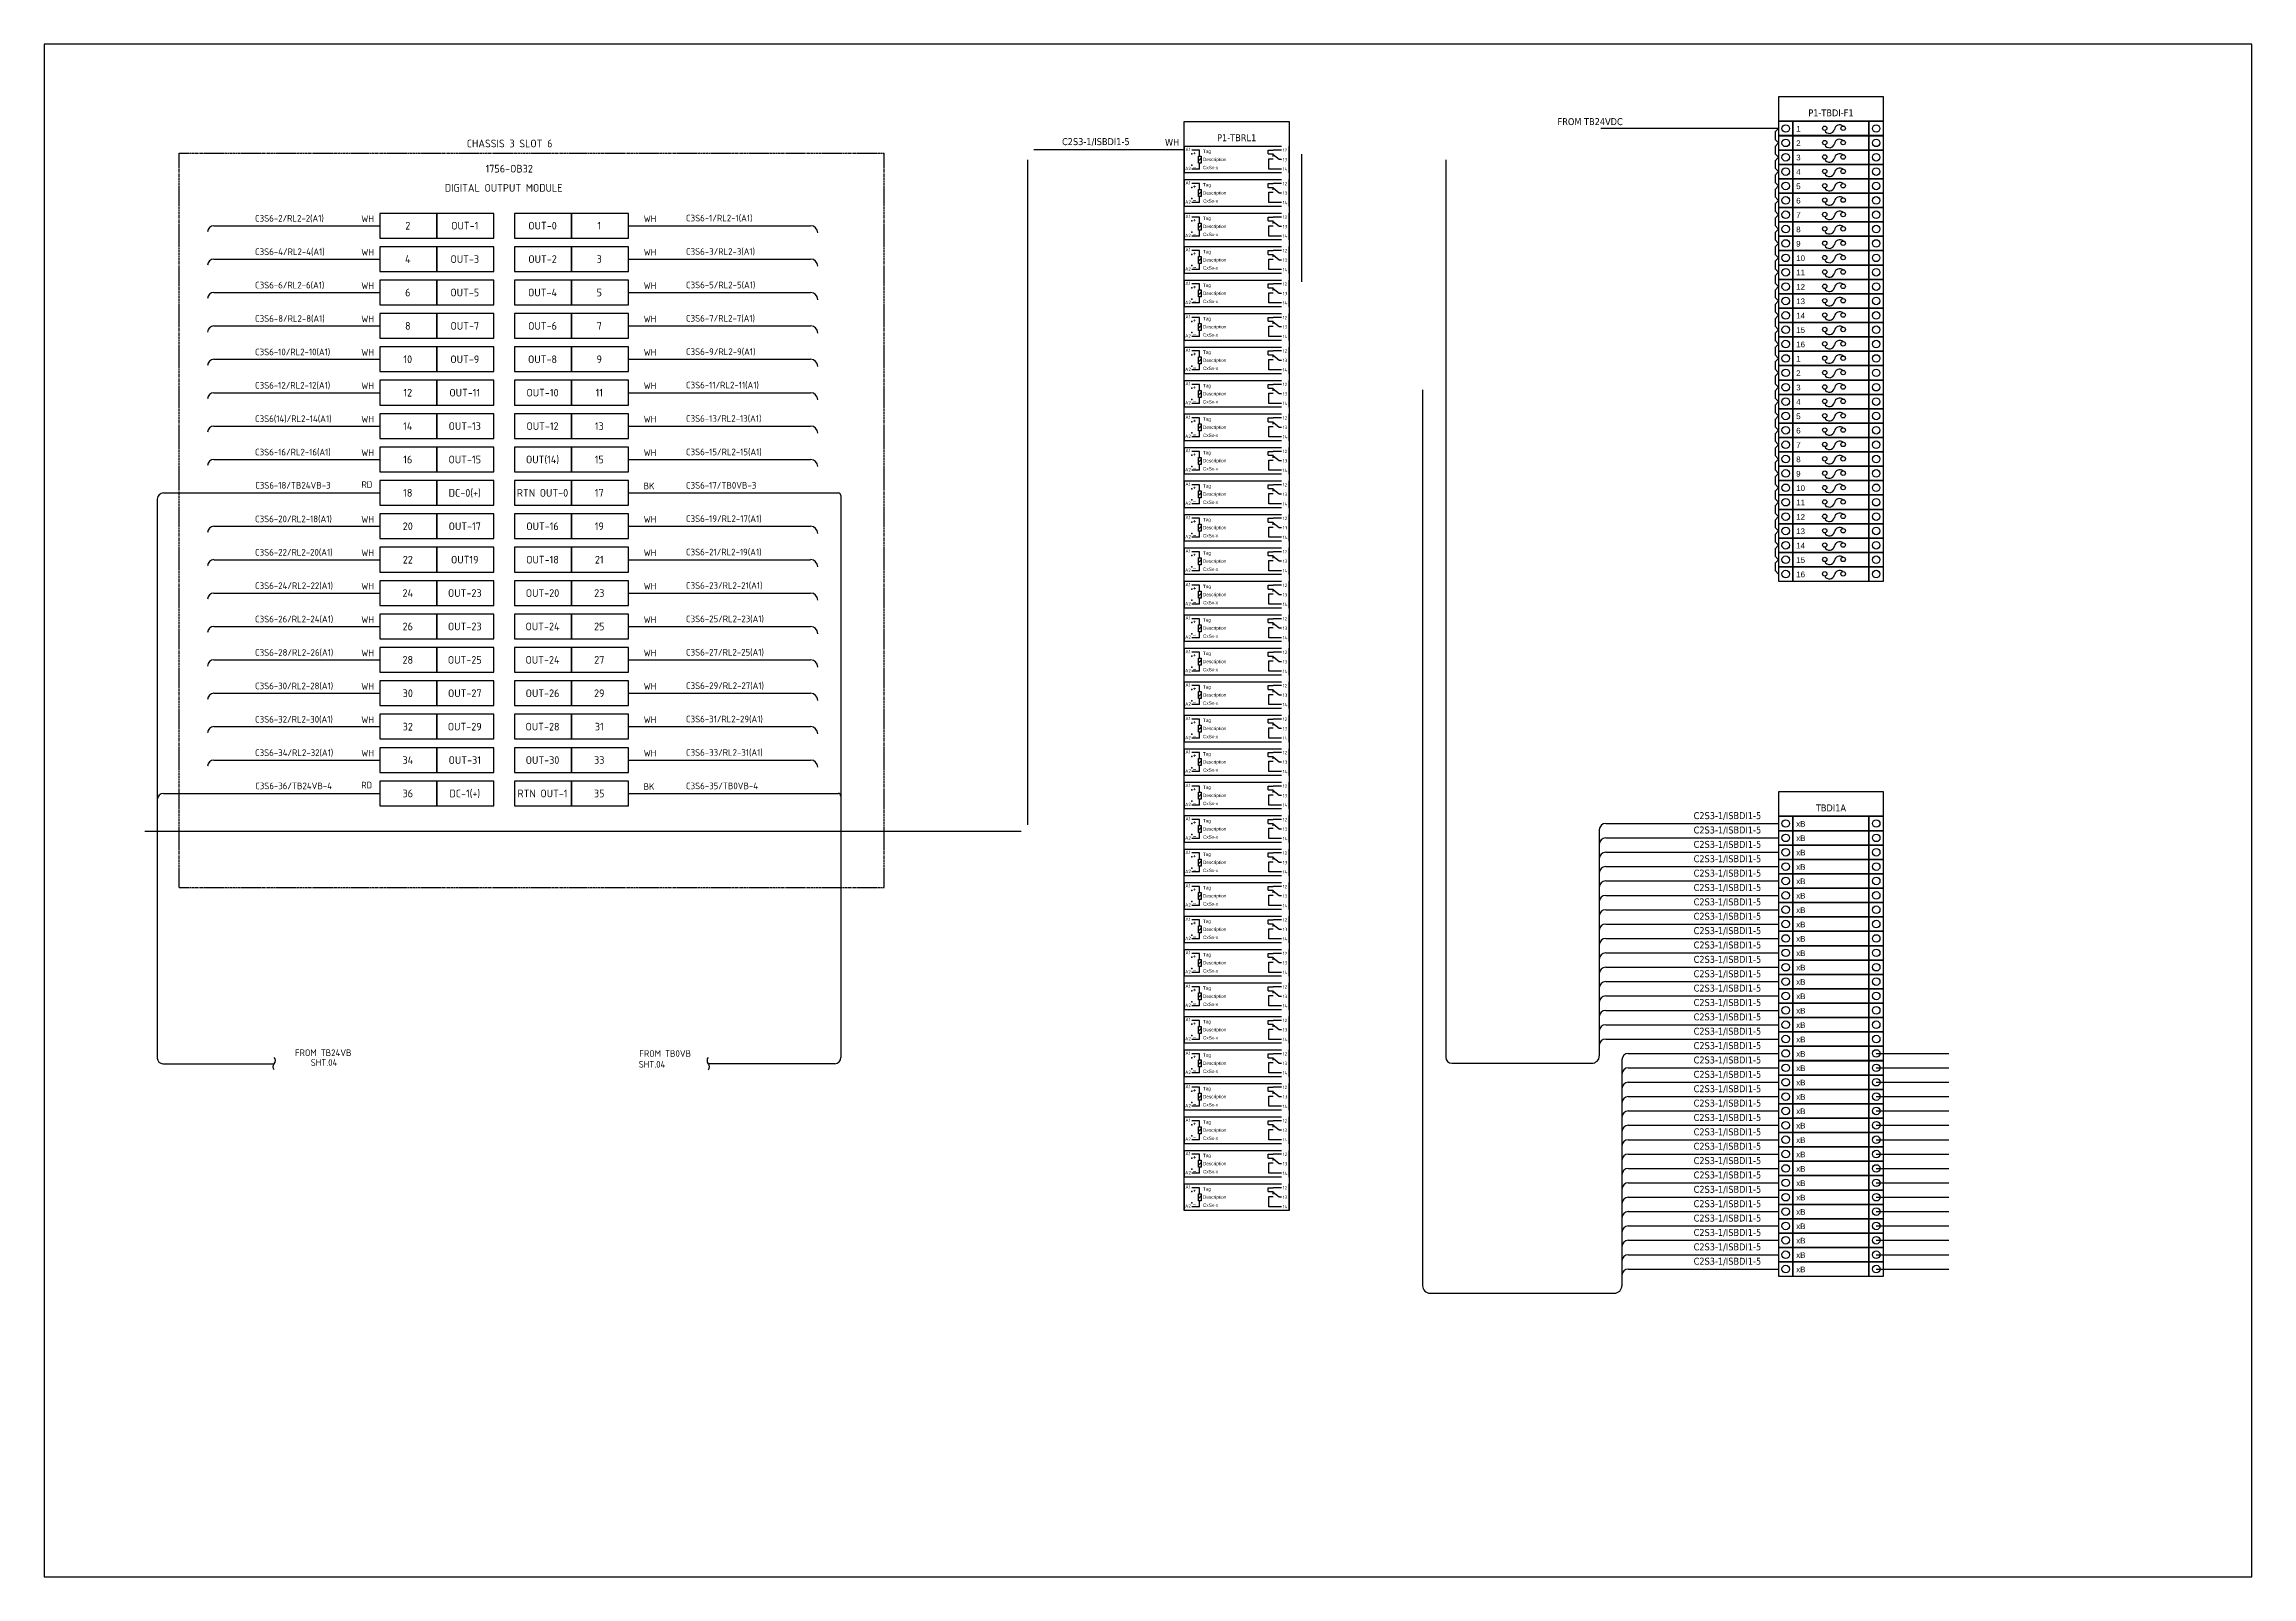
# Model space of a CAD drawing. Header units: millimetres. Extents: x 0 to 98890, y 0 to 68687.
import ezdxf
from ezdxf.enums import TextEntityAlignment as Align

# ---------------------------------------------------------------- set-up
doc = ezdxf.new("R2010")
doc.units = ezdxf.units.MM
doc.linetypes.add('PHANTOM2', pattern=[1.25, 0.625, -0.125, 0.125, -0.125, 0.125, -0.125])
for name, color, linetype, lineweight in [('ASHADE', 7, 'Continuous', 25), ('IE-EQUIP', 253, 'Continuous', 25), ('IE-WIRE', 7, 'Continuous', 25), ('power', 7, 'Continuous', 25)]:
    doc.layers.add(name, color=color, linetype=linetype, lineweight=lineweight)
doc.styles.add('ISO3098B', font='ISO3098B.shx')
doc.styles.get("Standard").update_dxf_attribs({"font": 'arial.ttf'})
doc.styles.add('Tahoma', font='')
doc.styles.get('Tahoma').set_extended_font_data('Tahoma')

# ---------------------------------------------------------------- blocks, each defined once
blk = doc.blocks.new('xTermFuse')
at = {"color": 1, "ltscale": 25.4}
for points in [[(75215, 32869), (75752, 32869), (75752, 33406), (75215, 33406)], [(75752, 32869), (78593, 32869), (78593, 33406), (75752, 33406)], [(78593, 32869), (79130, 32869), (79130, 33406), (78593, 33406)]]:
    blk.add_lwpolyline(points, close=True, dxfattribs=at)
for centre in [(75483, 33137), (78861, 33137)]:
    blk.add_circle(centre, 141, dxfattribs=at)
at = {"layer": 'power', "color": 1, "ltscale": 25.4}
for centre in [(76941, 33146), (76941, 33146), (77629, 33146), (77629, 33146)]:
    blk.add_circle(centre, 82.2, dxfattribs=at)
for centre, radius, start, end in [((77117, 33150), 196, 206.16337, 346.03827), ((77504, 33072), 199, 51.13092, 171.32538), ((77504, 33072), 199, 51.13092, 171.32538)]:
    blk.add_arc(centre, radius, start, end, dxfattribs=at)
blk.add_attdef('TERMINAL_A', (75876, 33019), '', height=212)
blk = doc.blocks.new('xTermSingleLayer')
at = {"color": 7, "ltscale": 25.4}
for points in [[(0, -537), (537, -537), (537, 0), (0, 0)], [(537, -537), (3378, -537), (3378, 0), (537, 0)], [(3378, -537), (3915, -537), (3915, 0), (3378, 0)]]:
    blk.add_lwpolyline(points, close=True, dxfattribs=at)
for centre in [(268, -268), (3647, -268)]:
    blk.add_circle(centre, 141, dxfattribs=at)
blk.add_attdef('TERMINAL_B', (661, -387), '', height=212)
blk = doc.blocks.new('xTBL_Relay')
at = {"color": 1}
for p, q in [((0, 1201), (4352, 1201)), ((0, 1201), (0, 0)), ((689, 1026), (345, 1026)), ((689, 757), (689, 1026)), ((3760, 853), (3760, 1026)), ((3760, 1026), (3982, 1026)), ((4352, 1026), (3982, 1026)), ((4698, 0), (4698, 1201)), ((4698, 0), (4698, 1201)), ((689, 175), (345, 175)), ((759, 657), (645, 543)), ((689, 175), (689, 443)), ((3760, 853), (3982, 853)), ((3795, 175), (3795, 634)), ((3795, 634), (3982, 634)), ((4352, 175), (3795, 175)), ((3982, 739), (3982, 853)), ((4250, 600), (3982, 814)), ((4352, 600), (4250, 600)), ((4352, 0), (0, 0))]:
    blk.add_line(p, q, dxfattribs=at)
blk.add_lwpolyline([(645, 443), (645, 757), (759, 757), (759, 443)], close=True, dxfattribs=at)
for p in [(345, 851), (345, 350), (4698, 775), (4698, 425)]:
    blk.add_point(p, dxfattribs=at)
at = {"color": 1, "style": 'ISO3098B'}
for s, height, p in [('A1', 150, (168, 1053)), ('12', 150, (4514, 1023)), ('A2', 150, (168, 202)), ('+', 228, (465, 912)), ('+', 228, (465, 912)), ('-', 228, (465, 283)), ('14', 150, (4514, 172)), ('13', 150, (4514, 598))]:
    blk.add_text(s, height=height, dxfattribs=at).set_placement(p, align=Align.MIDDLE)
for tag, p in [('TAG', (838, 895)), ('Description', (838, 532)), ('PLC_POINT', (838, 170))]:
    blk.add_attdef(tag, p, '', height=150)
blk = doc.blocks.new('*U69')
blk.add_blockref('xTBL_Relay', (-2349, -600)).add_auto_attribs({'TAG': 'Tag', 'Description': 'Description', 'PLC_POINT': 'CxSx-x'})
blk = doc.blocks.new('*U70')
at = {"color": 0, "linetype": 'ByBlock', "lineweight": -2, "transparency": 16777216}
for p in [(0, 0), (0, -1500), (0, -3000), (0, -4500), (0, -6000), (0, -7500), (0, -9000), (0, -10500), (0, -12000), (0, -13500), (0, -15000), (0, -16500), (0, -18000), (0, -19500), (0, -21000), (0, -22500), (0, -24000), (0, -25500), (0, -27000), (0, -28500), (0, -30000), (0, -31500), (0, -33000), (0, -34500), (0, -36000), (0, -37500), (0, -39000), (0, -40500), (0, -42000), (0, -43500), (0, -45000), (0, -46500)]:
    blk.add_blockref('*U69', p, dxfattribs=at)

msp = doc.modelspace()

# ---------------------------------------------------------------- linework, layer by layer
at = {"color": 1}
for p, q in [((77687, 64907), (69722, 64907)), ((77687, 64907), (77531, 64751)), ((77531, 64751), (77531, 64420)), ((77687, 64263), (77531, 64420)), ((77687, 64263), (77531, 64107)), ((77531, 64107), (77531, 63776)), ((77687, 63619), (77531, 63776)), ((77687, 63619), (77531, 63462)), ((77531, 63462), (77531, 63131)), ((77687, 62975), (77531, 63131)), ((77687, 62975), (77531, 62818)), ((77531, 62818), (77531, 62487)), ((77687, 62331), (77531, 62487)), ((77687, 62331), (77531, 62174)), ((77531, 62174), (77531, 61843)), ((77687, 61687), (77531, 61843)), ((77687, 61687), (77531, 61530)), ((77531, 61530), (77531, 61199)), ((77687, 61043), (77531, 61199)), ((77687, 61043), (77531, 60886)), ((77531, 60886), (77531, 60555)), ((77687, 60398), (77531, 60555)), ((77687, 60398), (77531, 60242)), ((77531, 60242), (77531, 59911)), ((77687, 59754), (77531, 59911)), ((77687, 59754), (77531, 59598)), ((77531, 59598), (77531, 59267)), ((77687, 59110), (77531, 59267)), ((77687, 59110), (77531, 58954)), ((77531, 58954), (77531, 58623)), ((77687, 58466), (77531, 58623)), ((77687, 58466), (77531, 58310)), ((77531, 58310), (77531, 57978)), ((77687, 57822), (77531, 57978)), ((77687, 57822), (77531, 57665)), ((77531, 57665), (77531, 57334)), ((77687, 57178), (77531, 57334)), ((77687, 57178), (77531, 57021)), ((77531, 57021), (77531, 56690)), ((77687, 56534), (77531, 56690)), ((77687, 56534), (77531, 56377)), ((77531, 56377), (77531, 56046)), ((77687, 55890), (77531, 56046)), ((77687, 55890), (77531, 55733)), ((77531, 55733), (77531, 55402)), ((77687, 55245), (77531, 55402)), ((77687, 55245), (77531, 55089)), ((77531, 55089), (77531, 54758)), ((77687, 54601), (77531, 54758)), ((77687, 54601), (77531, 54445)), ((77531, 54445), (77531, 54114)), ((77687, 53957), (77531, 54114)), ((77687, 53957), (77531, 53801)), ((77531, 53801), (77531, 53470)), ((77687, 53313), (77531, 53470)), ((77687, 53313), (77531, 53157)), ((77531, 53157), (77531, 52826)), ((77687, 52669), (77531, 52826)), ((77687, 52669), (77531, 52512)), ((77531, 52512), (77531, 52181)), ((77687, 52025), (77531, 52181)), ((77687, 52025), (77531, 51868)), ((77531, 51868), (77531, 51537)), ((77687, 51381), (77531, 51537)), ((77687, 51381), (77531, 51224)), ((77531, 51224), (77531, 50893)), ((77687, 50737), (77531, 50893)), ((77687, 50737), (77531, 50580)), ((77531, 50580), (77531, 50249)), ((77687, 50093), (77531, 50249)), ((77687, 50093), (77531, 49936)), ((77531, 49936), (77531, 49605)), ((77687, 49448), (77531, 49605)), ((77687, 49448), (77531, 49292)), ((5344, 48578), (15037, 48578)), ((77531, 49292), (77531, 48961)), ((77687, 48804), (77531, 48961)), ((77687, 48804), (77531, 48648)), ((77531, 48648), (77531, 48317)), ((5067, 48301), (5067, 23247)), ((77687, 48160), (77531, 48317)), ((77687, 48160), (77531, 48004)), ((77531, 48004), (77531, 47673)), ((77687, 47516), (77531, 47673)), ((77687, 47516), (77531, 47360)), ((77531, 47360), (77531, 47028)), ((77687, 46872), (77531, 47028)), ((77687, 46872), (77531, 46715)), ((77531, 46715), (77531, 46384)), ((77687, 46228), (77531, 46384)), ((77687, 46228), (77531, 46071)), ((77531, 46071), (77531, 45740)), ((77687, 45584), (77531, 45740)), ((77687, 45584), (77531, 45427)), ((77531, 45427), (77531, 45096)), ((77687, 44940), (77531, 45096)), ((5344, 35108), (15037, 35108)), ((5317, 22997), (10309, 22997))]:
    msp.add_line(p, q, dxfattribs=at)
for p, q in [((56327, 63763), (56327, 58040)), ((82063, 23455), (85324, 23455)), ((82063, 22811), (85324, 22811)), ((82063, 22167), (85324, 22167)), ((82063, 21523), (85324, 21523)), ((82063, 20879), (85324, 20879)), ((82063, 20235), (85324, 20235)), ((82063, 19591), (85324, 19591)), ((82063, 18946), (85324, 18946)), ((82063, 18302), (85324, 18302)), ((82063, 17658), (85324, 17658)), ((82063, 17014), (85324, 17014)), ((82063, 16370), (85324, 16370)), ((82063, 15726), (85324, 15726)), ((82063, 15082), (85324, 15082)), ((82063, 14438), (85324, 14438)), ((82063, 13794), (85324, 13794))]:
    msp.add_line(p, q)
at = {"color": 4}
for p, q in [((7601, 60551), (15037, 60551)), ((26177, 60551), (34329, 60551)), ((7601, 59054), (15037, 59054)), ((26177, 59054), (34329, 59055)), ((7601, 57558), (15037, 57558)), ((26177, 57558), (34329, 57558)), ((7601, 56061), (15037, 56061)), ((26177, 56061), (34329, 56061)), ((7601, 54564), (15037, 54564)), ((26177, 54564), (34329, 54565)), ((7601, 53068), (15037, 53068)), ((26177, 53068), (34329, 53068)), ((7601, 51571), (15037, 51571)), ((26177, 51571), (34329, 51571)), ((7601, 50074), (15037, 50074)), ((26177, 50074), (34329, 50075)), ((7601, 47081), (15037, 47081)), ((26177, 47081), (34329, 47081)), ((7601, 45584), (15037, 45584)), ((26177, 45584), (34329, 45584)), ((7601, 44088), (15037, 44088)), ((26177, 44088), (34329, 44088)), ((7601, 42591), (15037, 42591)), ((26177, 42591), (34330, 42591)), ((7601, 41094), (15037, 41094)), ((26177, 41094), (34330, 41094)), ((7601, 39598), (15037, 39598)), ((26177, 39598), (34330, 39598)), ((7601, 38101), (15037, 38101)), ((26177, 38101), (34330, 38101)), ((7601, 36604), (15037, 36604)), ((26177, 36604), (34330, 36604))]:
    msp.add_line(p, q, dxfattribs=at)
at = {"color": 0}
for p, q in [((26177, 48578), (35563, 48578)), ((35688, 48453), (35688, 23274)), ((26177, 35108), (35563, 35108)), ((35412, 22997), (29756, 22997))]:
    msp.add_line(p, q, dxfattribs=at)
msp.add_lwpolyline([(0, 0), (98890, 0), (98890, 68687), (0, 68687)], close=True)
at = {"color": 4, "ltscale": 25.4}
for points in [[(77687, 65229), (82385, 65229), (82385, 66330), (77687, 66330)], [(77687, 34083), (82385, 34083), (82385, 35184), (77687, 35184)]]:
    msp.add_lwpolyline(points, close=True, dxfattribs=at)
at = {"color": 4}
msp.add_lwpolyline([(51068, 65214), (55766, 65214), (55766, 16413), (51068, 16413)], close=True, dxfattribs=at)
at = {"color": 1}
msp.add_lwpolyline([(10309, 22720, -0.351), (10309, 22997, 0.351), (10309, 23275, -2.081666)], format="xyb", dxfattribs=at)
at = {"color": 0}
msp.add_lwpolyline([(29756, 22720, 0.351), (29756, 22997, -0.351), (29756, 23275, 2.081666)], format="xyb", dxfattribs=at)
at = {"color": 4}
for centre, radius, start, end in [((7601, 60274), 277, 90, 180), ((34329, 60228), 323, 0, 90), ((7601, 58778), 277, 90, 180), ((34329, 58732), 323, 0, 90), ((7601, 57281), 277, 90, 180), ((34329, 57235), 323, 0, 90), ((7601, 55784), 277, 90, 180), ((34329, 55738), 323, 0, 90), ((7601, 54288), 277, 90, 180), ((34329, 54242), 323, 0, 90), ((7601, 52791), 277, 90, 180), ((34329, 52745), 323, 0, 90), ((7601, 51294), 277, 90, 180), ((34329, 51248), 323, 0, 90), ((7601, 49798), 277, 90, 180), ((34329, 49752), 323, 0, 90), ((7601, 46804), 277, 90, 180), ((34329, 46758), 323, 0, 90), ((7601, 45308), 277, 90, 180), ((34329, 45262), 323, 0, 90), ((7601, 43811), 277, 90, 180), ((34329, 43765), 323, 0, 90), ((7601, 42314), 277, 90, 180), ((34330, 42268), 323, 0, 90), ((7601, 40818), 277, 90, 180), ((34330, 40772), 323, 0, 90), ((7601, 39321), 277, 90, 180), ((34330, 39275), 323, 0, 90), ((7601, 37824), 277, 90, 180), ((34330, 37778), 323, 0, 90), ((7601, 36328), 277, 90, 180), ((34330, 36282), 323, 0, 90)]:
    msp.add_arc(centre, radius, start, end, dxfattribs=at)
at = {"color": 1}
for centre, radius, start, end in [((5344, 48301), 277, 90, 180), ((5344, 34831), 277, 90, 180), ((5317, 23247), 250, 180, 270)]:
    msp.add_arc(centre, radius, start, end, dxfattribs=at)
at = {"color": 0}
for centre, radius, start, end in [((35563, 48453), 125, 0, 90), ((35563, 34983), 125, 0, 90), ((35412, 23274), 277, 270, 0)]:
    msp.add_arc(centre, radius, start, end, dxfattribs=at)
at = {"layer": 'ASHADE', "color": 4, "linetype": 'PHANTOM2', "ltscale": 150}
for p, q in [((6046, 30897), (6046, 63800)), ((6046, 63800), (37626, 63800)), ((37626, 30897), (37626, 63800)), ((6046, 30897), (37626, 30897))]:
    msp.add_line(p, q, dxfattribs=at)
at = {"layer": 'IE-EQUIP', "linetype": 'Continuous'}
for points in [[(15037, 61104), (15037, 59998), (17589, 59998), (17589, 61104)], [(17589, 61104), (17589, 59998), (20142, 59998), (20142, 61104)], [(21072, 61104), (21072, 59998), (23625, 59998), (23625, 61104)], [(23625, 61104), (23625, 59998), (26177, 59998), (26177, 61104)], [(15037, 59608), (15037, 58501), (17589, 58501), (17589, 59608)], [(17589, 59608), (17589, 58501), (20142, 58501), (20142, 59608)], [(21072, 59608), (21072, 58501), (23625, 58501), (23625, 59608)], [(23625, 59608), (23625, 58501), (26177, 58501), (26177, 59608)], [(15037, 58111), (15037, 57004), (17589, 57004), (17589, 58111)], [(17589, 58111), (17589, 57004), (20142, 57004), (20142, 58111)], [(21072, 58111), (21072, 57004), (23625, 57004), (23625, 58111)], [(23625, 58111), (23625, 57004), (26177, 57004), (26177, 58111)], [(15037, 56614), (15037, 55508), (17589, 55508), (17589, 56614)], [(17589, 56614), (17589, 55508), (20142, 55508), (20142, 56614)], [(21072, 56614), (21072, 55508), (23625, 55508), (23625, 56614)], [(23625, 56614), (23625, 55508), (26177, 55508), (26177, 56614)], [(15037, 55118), (15037, 54011), (17589, 54011), (17589, 55118)], [(17589, 55118), (17589, 54011), (20142, 54011), (20142, 55118)], [(21072, 55118), (21072, 54011), (23625, 54011), (23625, 55118)], [(23625, 55118), (23625, 54011), (26177, 54011), (26177, 55118)], [(15037, 53621), (15037, 52514), (17589, 52514), (17589, 53621)], [(17589, 53621), (17589, 52514), (20142, 52514), (20142, 53621)], [(21072, 53621), (21072, 52514), (23625, 52514), (23625, 53621)], [(23625, 53621), (23625, 52514), (26177, 52514), (26177, 53621)], [(15037, 52124), (15037, 51018), (17589, 51018), (17589, 52124)], [(17589, 52124), (17589, 51018), (20142, 51018), (20142, 52124)], [(21072, 52124), (21072, 51018), (23625, 51018), (23625, 52124)], [(23625, 52124), (23625, 51018), (26177, 51018), (26177, 52124)], [(15037, 50628), (15037, 49521), (17589, 49521), (17589, 50628)], [(17589, 50628), (17589, 49521), (20142, 49521), (20142, 50628)], [(21072, 50628), (21072, 49521), (23625, 49521), (23625, 50628)], [(23625, 50628), (23625, 49521), (26177, 49521), (26177, 50628)], [(15037, 49131), (15037, 48024), (17589, 48024), (17589, 49131)], [(17589, 49131), (17589, 48024), (20142, 48024), (20142, 49131)], [(21072, 49131), (21072, 48024), (23625, 48024), (23625, 49131)], [(23625, 49131), (23625, 48024), (26177, 48024), (26177, 49131)], [(15037, 47634), (15037, 46528), (17589, 46528), (17589, 47634)], [(17589, 47634), (17589, 46528), (20142, 46528), (20142, 47634)], [(21072, 47634), (21072, 46528), (23625, 46528), (23625, 47634)], [(23625, 47634), (23625, 46528), (26177, 46528), (26177, 47634)], [(15037, 46138), (15037, 45031), (17589, 45031), (17589, 46138)], [(17589, 46138), (17589, 45031), (20142, 45031), (20142, 46138)], [(21072, 46138), (21072, 45031), (23625, 45031), (23625, 46138)], [(23625, 46138), (23625, 45031), (26177, 45031), (26177, 46138)], [(15037, 44641), (15037, 43534), (17589, 43534), (17589, 44641)], [(17589, 44641), (17589, 43534), (20142, 43534), (20142, 44641)], [(21072, 44641), (21072, 43534), (23625, 43534), (23625, 44641)], [(23625, 44641), (23625, 43534), (26177, 43534), (26177, 44641)], [(15037, 43144), (15037, 42038), (17589, 42038), (17589, 43144)], [(17589, 43144), (17589, 42038), (20142, 42038), (20142, 43144)], [(21072, 43144), (21072, 42038), (23625, 42038), (23625, 43144)], [(23625, 43144), (23625, 42038), (26177, 42038), (26177, 43144)], [(15037, 41648), (15037, 40541), (17589, 40541), (17589, 41648)], [(17589, 41648), (17589, 40541), (20142, 40541), (20142, 41648)], [(21072, 41648), (21072, 40541), (23625, 40541), (23625, 41648)], [(23625, 41648), (23625, 40541), (26177, 40541), (26177, 41648)], [(15037, 40151), (15037, 39044), (17589, 39044), (17589, 40151)], [(17589, 40151), (17589, 39044), (20142, 39044), (20142, 40151)], [(21072, 40151), (21072, 39044), (23625, 39044), (23625, 40151)], [(23625, 40151), (23625, 39044), (26177, 39044), (26177, 40151)], [(15037, 38654), (15037, 37548), (17589, 37548), (17589, 38654)], [(17589, 38654), (17589, 37548), (20142, 37548), (20142, 38654)], [(21072, 38654), (21072, 37548), (23625, 37548), (23625, 38654)], [(23625, 38654), (23625, 37548), (26177, 37548), (26177, 38654)], [(15037, 37158), (15037, 36051), (17589, 36051), (17589, 37158)], [(17589, 37158), (17589, 36051), (20142, 36051), (20142, 37158)], [(21072, 37158), (21072, 36051), (23625, 36051), (23625, 37158)], [(23625, 37158), (23625, 36051), (26177, 36051), (26177, 37158)], [(15037, 35661), (15037, 34554), (17589, 34554), (17589, 35661)], [(17589, 35661), (17589, 34554), (20142, 34554), (20142, 35661)], [(21072, 35661), (21072, 34554), (23625, 34554), (23625, 35661)], [(23625, 35661), (23625, 34554), (26177, 34554), (26177, 35661)]]:
    msp.add_lwpolyline(points, close=True, dxfattribs=at)
at = {"layer": 'IE-WIRE', "color": 4, "ltscale": 25.4}
for p, q in [((44052, 63506), (44052, 33702)), ((44338, 63966), (51068, 63966)), ((62782, 63506), (62782, 23296)), ((61748, 53200), (61748, 13046)), ((69946, 33761), (77687, 33761)), ((69946, 33761), (77687, 33761)), ((69660, 33476), (69660, 23352)), ((69946, 33117), (77687, 33117)), ((69946, 33117), (77687, 33117)), ((69946, 32473), (77687, 32473)), ((69946, 32473), (77687, 32473)), ((69946, 31829), (77687, 31829)), ((69946, 31829), (77687, 31829)), ((69946, 31185), (77687, 31185)), ((69946, 31185), (77687, 31185)), ((69946, 30541), (77687, 30541)), ((69946, 30541), (77687, 30541)), ((69946, 29897), (77687, 29897)), ((69946, 29897), (77687, 29897)), ((69946, 29252), (77687, 29252)), ((69946, 29252), (77687, 29252)), ((69946, 28608), (77687, 28608)), ((69946, 28608), (77687, 28608)), ((69946, 27964), (77687, 27964)), ((69946, 27964), (77687, 27964)), ((69946, 27320), (77687, 27320)), ((69946, 27320), (77687, 27320)), ((69946, 26676), (77687, 26676)), ((69946, 26676), (77687, 26676)), ((69946, 26032), (77687, 26032)), ((69946, 26032), (77687, 26032)), ((69946, 25388), (77687, 25388)), ((69946, 25388), (77687, 25388)), ((69946, 24744), (77687, 24744)), ((69946, 24744), (77687, 24744)), ((69946, 24099), (77687, 24099)), ((69946, 24099), (77687, 24099)), ((70671, 23170), (70671, 13046)), ((70957, 23455), (77687, 23455)), ((70957, 23455), (77687, 23455)), ((70957, 22811), (77687, 22811)), ((70957, 22811), (77687, 22811)), ((70957, 22167), (77687, 22167)), ((70957, 22167), (77687, 22167)), ((70957, 21523), (77687, 21523)), ((70957, 21523), (77687, 21523)), ((70957, 20879), (77687, 20879)), ((70957, 20879), (77687, 20879)), ((70957, 20235), (77687, 20235)), ((70957, 20235), (77687, 20235)), ((70957, 19591), (77687, 19591)), ((70957, 19591), (77687, 19591)), ((70957, 18946), (77687, 18946)), ((70957, 18946), (77687, 18946)), ((70957, 18302), (77687, 18302)), ((70957, 18302), (77687, 18302)), ((70957, 17658), (77687, 17658)), ((70957, 17658), (77687, 17658)), ((70957, 17014), (77687, 17014)), ((70957, 17014), (77687, 17014)), ((70957, 16370), (77687, 16370)), ((70957, 16370), (77687, 16370)), ((70957, 15726), (77687, 15726)), ((70957, 15726), (77687, 15726)), ((70957, 15082), (77687, 15082)), ((70957, 15082), (77687, 15082)), ((70957, 14438), (77687, 14438)), ((70957, 14438), (77687, 14438)), ((70957, 13794), (77687, 13794)), ((70957, 13794), (77687, 13794))]:
    msp.add_line(p, q, dxfattribs=at)
at = {"layer": 'IE-WIRE', "color": 4}
for p, q in [((4503, 33416), (43767, 33416)), ((63062, 23016), (69324, 23016)), ((62084, 12710), (70335, 12710))]:
    msp.add_line(p, q, dxfattribs=at)
at = {"layer": 'IE-WIRE', "color": 4, "ltscale": 25.4}
for centre, radius, start, end in [((69946, 33476), 286, 90, 180), ((69946, 32832), 286, 90, 180), ((69946, 32187), 286, 90, 180), ((69946, 31543), 286, 90, 180), ((69946, 30899), 286, 90, 180), ((69946, 30255), 286, 90, 180), ((69946, 29611), 286, 90, 180), ((69946, 28967), 286, 90, 180), ((69946, 28323), 286, 90, 180), ((69946, 27679), 286, 90, 180), ((69946, 27034), 286, 90, 180), ((69946, 26390), 286, 90, 180), ((69946, 25746), 286, 90, 180), ((69946, 25102), 286, 90, 180), ((69946, 24458), 286, 90, 180), ((69946, 23814), 286, 90, 180), ((69324, 23352), 336, 270, 0), ((70957, 23170), 286, 90, 180), ((70957, 22526), 286, 90, 180), ((70957, 21881), 286, 90, 180), ((70957, 21237), 286, 90, 180), ((70957, 20593), 286, 90, 180), ((70957, 19949), 286, 90, 180), ((70957, 19305), 286, 90, 180), ((70957, 18661), 286, 90, 180), ((70957, 18017), 286, 90, 180), ((70957, 17373), 286, 90, 180), ((70957, 16729), 286, 90, 180), ((70957, 16084), 286, 90, 180), ((70957, 15440), 286, 90, 180), ((70957, 14796), 286, 90, 180), ((70957, 14152), 286, 90, 180), ((62084, 13046), 336, 180, 270), ((70335, 13046), 336, 270, 0), ((70957, 13508), 286, 90, 180)]:
    msp.add_arc(centre, radius, start, end, dxfattribs=at)
at = {"layer": 'IE-WIRE', "color": 4}
msp.add_arc((63062, 23296), 280, 180, 270, dxfattribs=at)

# ---------------------------------------------------------------- block references
at = {"xscale": 1.2, "yscale": 1.2, "zscale": 1.2}
for name, p, values in [('xTermFuse', (-12571, 25142), {'TERMINAL_A': '1'}), ('xTermFuse', (-12571, 24498), {'TERMINAL_A': '2'}), ('xTermFuse', (-12571, 23854), {'TERMINAL_A': '3'}), ('xTermFuse', (-12571, 23210), {'TERMINAL_A': '4'}), ('xTermFuse', (-12571, 22566), {'TERMINAL_A': '5'}), ('xTermFuse', (-12571, 21922), {'TERMINAL_A': '6'}), ('xTermFuse', (-12571, 21278), {'TERMINAL_A': '7'}), ('xTermFuse', (-12571, 20634), {'TERMINAL_A': '8'}), ('xTermFuse', (-12571, 19990), {'TERMINAL_A': '9'}), ('xTermFuse', (-12571, 19345), {'TERMINAL_A': '10'}), ('xTermFuse', (-12571, 18701), {'TERMINAL_A': '11'}), ('xTermFuse', (-12571, 18057), {'TERMINAL_A': '12'}), ('xTermFuse', (-12571, 17413), {'TERMINAL_A': '13'}), ('xTermFuse', (-12571, 16769), {'TERMINAL_A': '14'}), ('xTermFuse', (-12571, 16125), {'TERMINAL_A': '15'}), ('xTermFuse', (-12571, 15481), {'TERMINAL_A': '16'}), ('xTermFuse', (-12571, 14837), {'TERMINAL_A': '1'}), ('xTermFuse', (-12571, 14192), {'TERMINAL_A': '2'}), ('xTermFuse', (-12571, 13548), {'TERMINAL_A': '3'}), ('xTermFuse', (-12571, 12904), {'TERMINAL_A': '4'}), ('xTermFuse', (-12571, 12260), {'TERMINAL_A': '5'}), ('xTermFuse', (-12571, 11616), {'TERMINAL_A': '6'}), ('xTermFuse', (-12571, 10972), {'TERMINAL_A': '7'}), ('xTermFuse', (-12571, 10328), {'TERMINAL_A': '8'}), ('xTermFuse', (-12571, 9684), {'TERMINAL_A': '9'}), ('xTermFuse', (-12571, 9040), {'TERMINAL_A': '10'}), ('xTermFuse', (-12571, 8395), {'TERMINAL_A': '11'}), ('xTermFuse', (-12571, 7751), {'TERMINAL_A': '12'}), ('xTermFuse', (-12571, 7107), {'TERMINAL_A': '13'}), ('xTermFuse', (-12571, 6463), {'TERMINAL_A': '14'}), ('xTermFuse', (-12571, 5819), {'TERMINAL_A': '15'}), ('xTermFuse', (-12571, 5175), {'TERMINAL_A': '16'}), ('xTermSingleLayer', (77687, 34083), {'TERMINAL_B': 'xB'}), ('xTermSingleLayer', (77687, 33439), {'TERMINAL_B': 'xB'}), ('xTermSingleLayer', (77687, 32795), {'TERMINAL_B': 'xB'}), ('xTermSingleLayer', (77687, 32151), {'TERMINAL_B': 'xB'}), ('xTermSingleLayer', (77687, 31507), {'TERMINAL_B': 'xB'}), ('xTermSingleLayer', (77687, 30863), {'TERMINAL_B': 'xB'}), ('xTermSingleLayer', (77687, 30219), {'TERMINAL_B': 'xB'}), ('xTermSingleLayer', (77687, 29574), {'TERMINAL_B': 'xB'}), ('xTermSingleLayer', (77687, 28930), {'TERMINAL_B': 'xB'}), ('xTermSingleLayer', (77687, 28286), {'TERMINAL_B': 'xB'}), ('xTermSingleLayer', (77687, 27642), {'TERMINAL_B': 'xB'}), ('xTermSingleLayer', (77687, 26998), {'TERMINAL_B': 'xB'}), ('xTermSingleLayer', (77687, 26354), {'TERMINAL_B': 'xB'}), ('xTermSingleLayer', (77687, 25710), {'TERMINAL_B': 'xB'}), ('xTermSingleLayer', (77687, 25066), {'TERMINAL_B': 'xB'}), ('xTermSingleLayer', (77687, 24422), {'TERMINAL_B': 'xB'}), ('xTermSingleLayer', (77687, 23777), {'TERMINAL_B': 'xB'}), ('xTermSingleLayer', (77687, 23133), {'TERMINAL_B': 'xB'}), ('xTermSingleLayer', (77687, 22489), {'TERMINAL_B': 'xB'}), ('xTermSingleLayer', (77687, 21845), {'TERMINAL_B': 'xB'}), ('xTermSingleLayer', (77687, 21201), {'TERMINAL_B': 'xB'}), ('xTermSingleLayer', (77687, 20557), {'TERMINAL_B': 'xB'}), ('xTermSingleLayer', (77687, 19913), {'TERMINAL_B': 'xB'}), ('xTermSingleLayer', (77687, 19269), {'TERMINAL_B': 'xB'}), ('xTermSingleLayer', (77687, 18624), {'TERMINAL_B': 'xB'}), ('xTermSingleLayer', (77687, 17980), {'TERMINAL_B': 'xB'}), ('xTermSingleLayer', (77687, 17336), {'TERMINAL_B': 'xB'}), ('xTermSingleLayer', (77687, 16692), {'TERMINAL_B': 'xB'}), ('xTermSingleLayer', (77687, 16048), {'TERMINAL_B': 'xB'}), ('xTermSingleLayer', (77687, 15404), {'TERMINAL_B': 'xB'}), ('xTermSingleLayer', (77687, 14760), {'TERMINAL_B': 'xB'}), ('xTermSingleLayer', (77687, 14116), {'TERMINAL_B': 'xB'})]:
    msp.add_blockref(name, p, dxfattribs=at).add_auto_attribs(values)
msp.add_blockref('*U70', (53417, 63513))

# ---------------------------------------------------------------- texts
at = {"color": 1}
for s, height, style, p in [('FROM TB24VDC', 310.9, 'Tahoma', (67789, 65059)), ('C3S6-18/TB24VB-3', 300, 'ISO3098B', (9453, 48767)), ('RD', 300, 'ISO3098B', (14214, 48801)), ('RD', 300, 'ISO3098B', (14205, 35331)), ('C3S6-36/TB24VB-4', 300, 'ISO3098B', (9453, 35297)), ('FROM TB24VB', 300, 'ISO3098B', (11238, 23337)), ('SHT.04', 300, 'ISO3098B', (11939, 22901))]:
    msp.add_text(s, height=height, dxfattribs=dict(at, style=style)).set_placement(p)
at = {"color": 4, "style": 'Tahoma'}
for s, p in [('P1-TBDI-F1', (80036, 65607)), ('P1-TBRL1', (53417, 64491)), ('TBDI1A', (80036, 34461))]:
    msp.add_text(s, height=310.9, dxfattribs=at).set_placement(p, align=Align.MIDDLE_CENTER)
at = {"color": 2, "style": 'ISO3098B'}
for s, p in [('CHASSIS 3 SLOT 6', (20849, 64235)), ('DIGITAL OUTPUT MODULE', (20583, 62245)), ('1756-OB32', (20832, 63107)), ('2', (16289, 60551)), ('OUT-1', (18841, 60551)), ('OUT-0', (22324, 60551)), ('1', (24865, 60551)), ('4', (16289, 59054)), ('OUT-3', (18841, 59054)), ('OUT-2', (22324, 59054)), ('3', (24865, 59054)), ('6', (16289, 57558)), ('OUT-5', (18841, 57558)), ('OUT-4', (22324, 57558)), ('5', (24865, 57558)), ('8', (16289, 56061)), ('OUT-7', (18841, 56061)), ('OUT-6', (22324, 56061)), ('7', (24865, 56061)), ('10', (16289, 54564)), ('OUT-9', (18841, 54564)), ('OUT-8', (22324, 54564)), ('9', (24865, 54564)), ('12', (16289, 53068)), ('OUT-11', (18841, 53068)), ('OUT-10', (22324, 53068)), ('11', (24865, 53068)), ('14', (16289, 51571)), ('OUT-13', (18841, 51571)), ('OUT-12', (22324, 51571)), ('13', (24865, 51571)), ('16', (16289, 50074)), ('OUT-15', (18841, 50074)), ('OUT(14)', (22324, 50074)), ('15', (24865, 50074)), ('18', (16289, 48578)), ('DC-0(+)', (18841, 48578)), ('RTN OUT-0', (22324, 48578)), ('17', (24865, 48578)), ('20', (16289, 47081)), ('OUT-17', (18841, 47081)), ('OUT-16', (22324, 47081)), ('19', (24865, 47081)), ('22', (16289, 45584)), ('OUT19', (18841, 45584)), ('OUT-18', (22324, 45584)), ('21', (24865, 45584)), ('24', (16289, 44088)), ('OUT-23', (18841, 44088)), ('OUT-20', (22324, 44088)), ('23', (24865, 44088)), ('26', (16289, 42591)), ('OUT-23', (18841, 42591)), ('OUT-24', (22324, 42591)), ('25', (24865, 42591)), ('28', (16289, 41094)), ('OUT-25', (18841, 41094)), ('OUT-24', (22324, 41094)), ('27', (24865, 41094)), ('30', (16289, 39598)), ('OUT-27', (18841, 39598)), ('OUT-26', (22324, 39598)), ('29', (24865, 39598)), ('32', (16289, 38101)), ('OUT-29', (18841, 38101)), ('OUT-28', (22324, 38101)), ('31', (24865, 38101)), ('34', (16289, 36604)), ('OUT-31', (18841, 36604)), ('OUT-30', (22324, 36604)), ('33', (24865, 36604)), ('36', (16289, 35108)), ('DC-1(+)', (18841, 35108)), ('RTN OUT-1', (22324, 35108)), ('35', (24865, 35108))]:
    msp.add_text(s, height=345, dxfattribs=at).set_placement(p, align=Align.MIDDLE)
at = {"color": 4}
for s, height, style, p in [('C2S3-1/ISBDI1-5', 310.9, 'Tahoma', (45594, 64163)), ('WH', 310.9, 'Tahoma', (50207, 64131)), ('C3S6-2/RL2-2(A1)', 300, 'ISO3098B', (9448, 60731)), ('WH', 300, 'ISO3098B', (14205, 60710)), ('WH', 300, 'ISO3098B', (26855, 60710)), ('C3S6-1/RL2-1(A1)', 300, 'ISO3098B', (28752, 60741)), ('C3S6-4/RL2-4(A1)', 300, 'ISO3098B', (9448, 59234)), ('WH', 300, 'ISO3098B', (14205, 59213)), ('WH', 300, 'ISO3098B', (26855, 59213)), ('C3S6-3/RL2-3(A1)', 300, 'ISO3098B', (28752, 59244)), ('C3S6-6/RL2-6(A1)', 300, 'ISO3098B', (9448, 57737)), ('WH', 300, 'ISO3098B', (14205, 57716)), ('WH', 300, 'ISO3098B', (26855, 57716)), ('C3S6-5/RL2-5(A1)', 300, 'ISO3098B', (28752, 57747)), ('C3S6-8/RL2-8(A1)', 300, 'ISO3098B', (9448, 56241)), ('WH', 300, 'ISO3098B', (14205, 56220)), ('WH', 300, 'ISO3098B', (26855, 56220)), ('C3S6-7/RL2-7(A1)', 300, 'ISO3098B', (28752, 56251)), ('C3S6-10/RL2-10(A1)', 300, 'ISO3098B', (9448, 54744)), ('WH', 300, 'ISO3098B', (14205, 54723)), ('WH', 300, 'ISO3098B', (26855, 54723)), ('C3S6-9/RL2-9(A1)', 300, 'ISO3098B', (28752, 54754)), ('C3S6-12/RL2-12(A1)', 300, 'ISO3098B', (9448, 53247)), ('WH', 300, 'ISO3098B', (14205, 53226)), ('WH', 300, 'ISO3098B', (26855, 53226)), ('C3S6-11/RL2-11(A1)', 300, 'ISO3098B', (28752, 53257)), ('C3S6(14)/RL2-14(A1)', 300, 'ISO3098B', (9448, 51751)), ('WH', 300, 'ISO3098B', (14205, 51730)), ('WH', 300, 'ISO3098B', (26855, 51730)), ('C3S6-13/RL2-13(A1)', 300, 'ISO3098B', (28752, 51761)), ('C3S6-16/RL2-16(A1)', 300, 'ISO3098B', (9448, 50254)), ('WH', 300, 'ISO3098B', (14205, 50233)), ('WH', 300, 'ISO3098B', (26855, 50233)), ('C3S6-15/RL2-15(A1)', 300, 'ISO3098B', (28752, 50264)), ('C3S6-20/RL2-18(A1)', 300, 'ISO3098B', (9448, 47261)), ('WH', 300, 'ISO3098B', (14205, 47240)), ('WH', 300, 'ISO3098B', (26855, 47240)), ('C3S6-19/RL2-17(A1)', 300, 'ISO3098B', (28752, 47271)), ('C3S6-22/RL2-20(A1)', 300, 'ISO3098B', (9448, 45764)), ('WH', 300, 'ISO3098B', (14205, 45743)), ('WH', 300, 'ISO3098B', (26855, 45743)), ('C3S6-21/RL2-19(A1)', 300, 'ISO3098B', (28752, 45774)), ('C3S6-24/RL2-22(A1)', 300, 'ISO3098B', (9448, 44267)), ('WH', 300, 'ISO3098B', (14205, 44246)), ('WH', 300, 'ISO3098B', (26855, 44246)), ('C3S6-23/RL2-21(A1)', 300, 'ISO3098B', (28752, 44277)), ('C3S6-26/RL2-24(A1)', 300, 'ISO3098B', (9448, 42771)), ('WH', 300, 'ISO3098B', (14205, 42750)), ('WH', 300, 'ISO3098B', (26855, 42750)), ('C3S6-25/RL2-23(A1)', 300, 'ISO3098B', (28752, 42781)), ('C3S6-28/RL2-26(A1)', 300, 'ISO3098B', (9448, 41274)), ('WH', 300, 'ISO3098B', (14205, 41253)), ('WH', 300, 'ISO3098B', (26855, 41253)), ('C3S6-27/RL2-25(A1)', 300, 'ISO3098B', (28752, 41284)), ('C3S6-30/RL2-28(A1)', 300, 'ISO3098B', (9448, 39777)), ('WH', 300, 'ISO3098B', (14205, 39756)), ('WH', 300, 'ISO3098B', (26855, 39756)), ('C3S6-29/RL2-27(A1)', 300, 'ISO3098B', (28752, 39787)), ('C3S6-32/RL2-30(A1)', 300, 'ISO3098B', (9448, 38281)), ('C3S6-31/RL2-29(A1)', 300, 'ISO3098B', (28752, 38291)), ('WH', 300, 'ISO3098B', (14205, 38260)), ('WH', 300, 'ISO3098B', (26855, 38260)), ('C3S6-34/RL2-32(A1)', 300, 'ISO3098B', (9448, 36784)), ('WH', 300, 'ISO3098B', (14205, 36763)), ('WH', 300, 'ISO3098B', (26855, 36763)), ('C3S6-33/RL2-31(A1)', 300, 'ISO3098B', (28752, 36794)), ('C2S3-1/ISBDI1-5', 310.9, 'Tahoma', (73885, 33958)), ('C2S3-1/ISBDI1-5', 310.9, 'Tahoma', (73885, 33314)), ('C2S3-1/ISBDI1-5', 310.9, 'Tahoma', (73885, 32669)), ('C2S3-1/ISBDI1-5', 310.9, 'Tahoma', (73885, 32025)), ('C2S3-1/ISBDI1-5', 310.9, 'Tahoma', (73885, 31381)), ('C2S3-1/ISBDI1-5', 310.9, 'Tahoma', (73885, 30737)), ('C2S3-1/ISBDI1-5', 310.9, 'Tahoma', (73885, 30093)), ('C2S3-1/ISBDI1-5', 310.9, 'Tahoma', (73885, 29449)), ('C2S3-1/ISBDI1-5', 310.9, 'Tahoma', (73885, 28805)), ('C2S3-1/ISBDI1-5', 310.9, 'Tahoma', (73885, 28161)), ('C2S3-1/ISBDI1-5', 310.9, 'Tahoma', (73885, 27517)), ('C2S3-1/ISBDI1-5', 310.9, 'Tahoma', (73885, 26872)), ('C2S3-1/ISBDI1-5', 310.9, 'Tahoma', (73885, 26228)), ('C2S3-1/ISBDI1-5', 310.9, 'Tahoma', (73885, 25584)), ('C2S3-1/ISBDI1-5', 310.9, 'Tahoma', (73885, 24940)), ('C2S3-1/ISBDI1-5', 310.9, 'Tahoma', (73885, 24296)), ('C2S3-1/ISBDI1-5', 310.9, 'Tahoma', (73885, 23652)), ('C2S3-1/ISBDI1-5', 310.9, 'Tahoma', (73885, 23008)), ('C2S3-1/ISBDI1-5', 310.9, 'Tahoma', (73885, 22364)), ('C2S3-1/ISBDI1-5', 310.9, 'Tahoma', (73885, 21719)), ('C2S3-1/ISBDI1-5', 310.9, 'Tahoma', (73885, 21075)), ('C2S3-1/ISBDI1-5', 310.9, 'Tahoma', (73885, 20431)), ('C2S3-1/ISBDI1-5', 310.9, 'Tahoma', (73885, 19787)), ('C2S3-1/ISBDI1-5', 310.9, 'Tahoma', (73885, 19143)), ('C2S3-1/ISBDI1-5', 310.9, 'Tahoma', (73885, 18499)), ('C2S3-1/ISBDI1-5', 310.9, 'Tahoma', (73885, 17855)), ('C2S3-1/ISBDI1-5', 310.9, 'Tahoma', (73885, 17211)), ('C2S3-1/ISBDI1-5', 310.9, 'Tahoma', (73885, 16567)), ('C2S3-1/ISBDI1-5', 310.9, 'Tahoma', (73885, 15922)), ('C2S3-1/ISBDI1-5', 310.9, 'Tahoma', (73885, 15278)), ('C2S3-1/ISBDI1-5', 310.9, 'Tahoma', (73885, 14634)), ('C2S3-1/ISBDI1-5', 310.9, 'Tahoma', (73885, 13990))]:
    msp.add_text(s, height=height, dxfattribs=dict(at, style=style)).set_placement(p)
at = {"color": 0, "style": 'ISO3098B'}
for s, p in [('BK', (26855, 48736)), ('C3S6-17/TB0VB-3', (28752, 48767)), ('BK', (26855, 35266)), ('C3S6-35/TB0VB-4', (28752, 35297)), ('SHT.04', (26633, 22821)), ('FROM TB0VB', (26662, 23303))]:
    msp.add_text(s, height=300, dxfattribs=at).set_placement(p)

doc.saveas('drawing.dxf')
